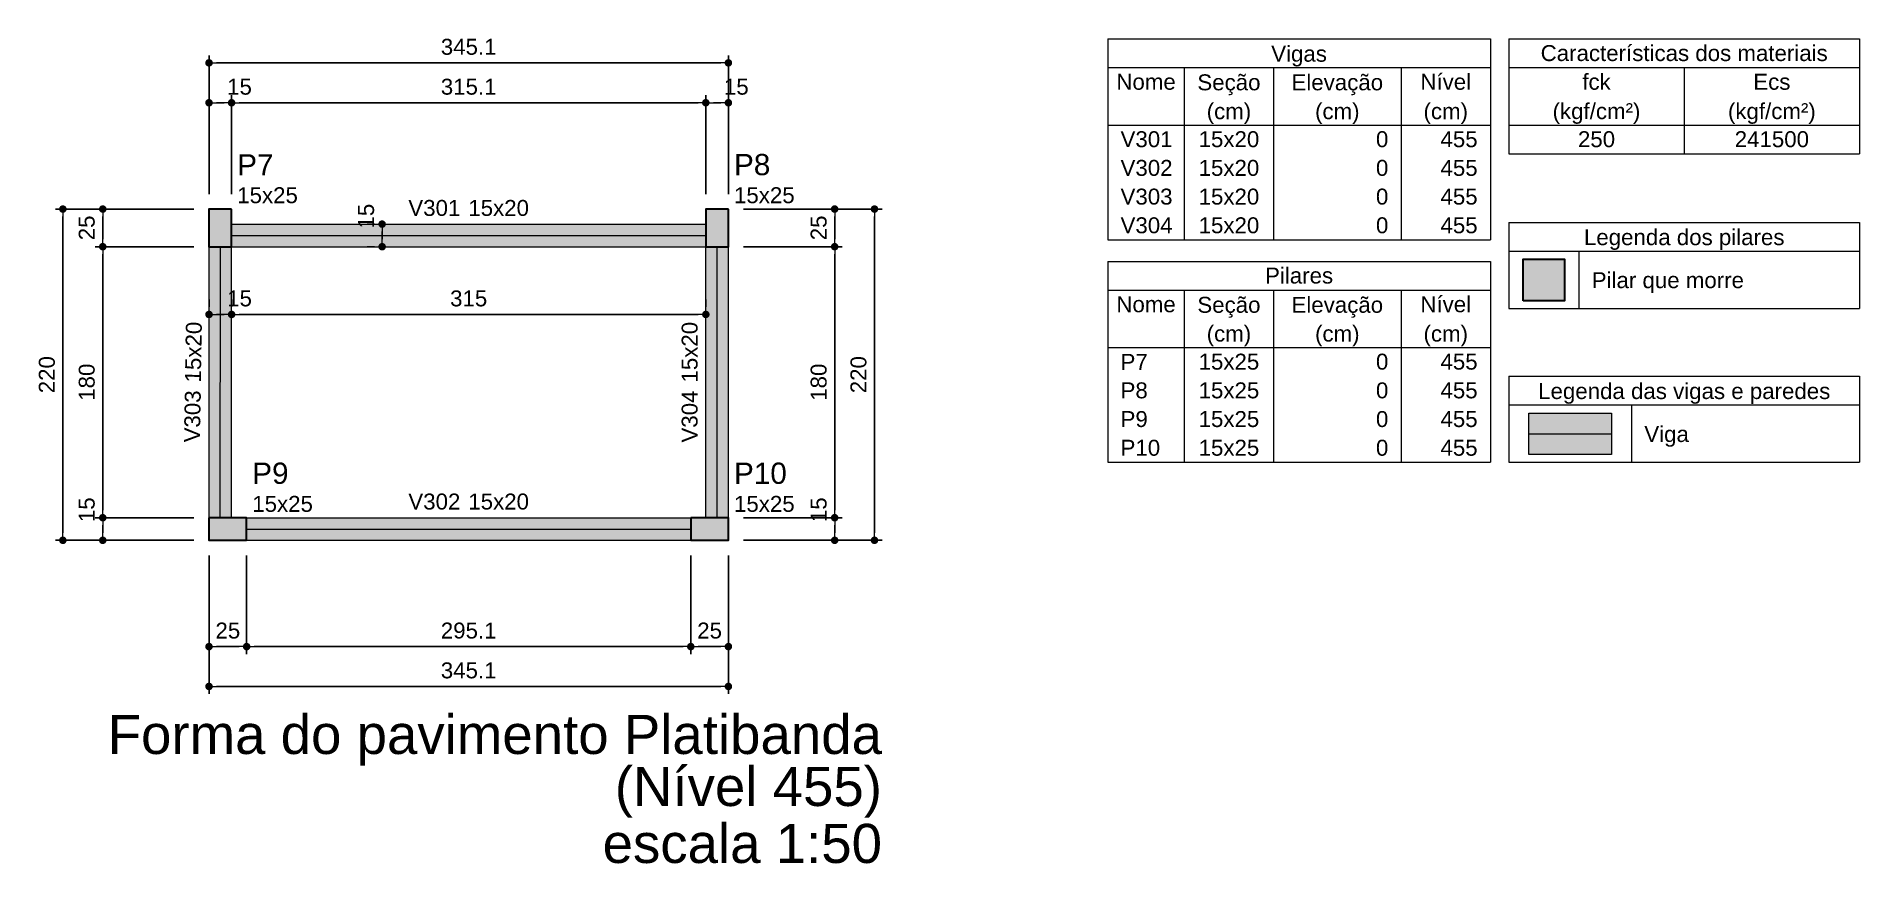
# Model space of a CAD drawing. Extents: x 5006 to 5323, y 875 to 3681.
# Drawn here: x 5207.24 to 5231.46, y 1382.58 to 1393.57 of the extents above; entities that cross this region are included whole.
import ezdxf

# ---------------------------------------------------------------- set-up
doc = ezdxf.new("R2010")
doc.units = 0
doc.header["$LTSCALE"] = 2
for name, color, linetype, lineweight in [('FO-Cotas', 5, 'Continuous', 5), ('FO-Eixos', 5, 'Continuous', 5), ('FO-Hachura pilar que morre', 106, 'Continuous', 5), ('FO-Hachura viga', 43, 'Continuous', 5), ('FO-Pilares', 4, 'Continuous', 30), ('FO-Textos das vigas', 7, 'Continuous', 5), ('FO-Textos dos pilares', 7, 'Continuous', 5), ('FO-Títulos', 1, 'Continuous', 20), ('FO-Vigas', 1, 'Continuous', 20)]:
    doc.layers.add(name, color=color, linetype=linetype, lineweight=lineweight)
doc.styles.add('ARIAL', font='arial.ttf')
doc.styles.get("Standard").update_dxf_attribs({"font": 'arial.ttf'})
doc.dimstyles.new('UM_50.000000', dxfattribs={"dimtxt": 0.18, "dimasz": 0.1, "dimexe": 0.1, "dimexo": 0.2, "dimgap": 0, "dimtad": 1, "dimtih": 1, "dimtoh": 1, "dimdec": 1, "dimlfac": 50, "dimzin": 0, "dimdsep": 46, "dimtxsty": 'Standard', "dimcen": 0.09, "dimdle": 0.1, "dimadec": 1, "dimazin": 2, "dimtfac": 1, "dimtdec": 4, "dimtofl": 0, "dimtmove": 0, "dimatfit": 3, "dimfxl": 1, "dimtolj": 1, "dimarcsym": 0})

msp = doc.modelspace()

# ---------------------------------------------------------------- texts
at = {"layer": 'FO-Textos das vigas', "linetype": 'Continuous', "char_height": 0.2118, "line_spacing_factor": 0.798, "style": 'ARIAL'}
for s, insert, width, attachment_point in [('Vigas', (5224.0135, 1393.1692), 1.485463, 8), ('Características dos materiais', (5229.1305, 1393.2389), 7.649848, 8), ('Nome', (5221.9803, 1392.8577), 1.580834, 8), ('Seção', (5223.0815, 1392.7882), 1.681984, 8), ('Elevação', (5224.5215, 1392.7882), 2.442056, 8), ('Nível', (5225.9622, 1392.8577), 1.352523, 8), ('fck', (5227.9656, 1392.8577), 0.760072, 8), ('Ecs', (5230.2954, 1392.8577), 0.991272, 8), ('(cm)', (5223.0815, 1392.4062), 1.184903, 8), ('(cm)', (5224.5215, 1392.4062), 1.184903, 8), ('(cm)', (5225.9625, 1392.4062), 1.184903, 8), ('(kgf/cm²)', (5227.9652, 1392.4069), 2.338016, 8), ('(kgf/cm²)', (5230.2952, 1392.4069), 2.338016, 8), ('V301', (5221.6414, 1392.0952), 1.384313, 7), ('15x20', (5223.0817, 1392.0952), 1.609734, 8), ('0', (5225.1997, 1392.0952), 0.329461, 9), ('455', (5226.3858, 1392.0952), 0.988382, 9), ('250', (5227.9656, 1392.0952), 0.988382, 8), ('241500', (5230.2954, 1392.0952), 1.976765, 8), ('V302', (5221.6414, 1391.714), 1.384313, 7), ('15x20', (5223.0817, 1391.714), 1.609734, 8), ('0', (5225.1997, 1391.714), 0.329461, 9), ('455', (5226.3858, 1391.714), 0.988382, 9), ('V303', (5221.6414, 1391.3327), 1.384313, 7), ('15x20', (5223.0817, 1391.3327), 1.609734, 8), ('0', (5225.1997, 1391.3327), 0.329461, 9), ('455', (5226.3858, 1391.3327), 0.988382, 9), ('V304', (5221.6414, 1390.9515), 1.384313, 7), ('15x20', (5223.0817, 1390.9515), 1.609734, 8), ('0', (5225.1997, 1390.9515), 0.329461, 9), ('455', (5226.3858, 1390.9515), 0.988382, 9), ('Legenda dos pilares', (5229.1308, 1390.7327), 3.243913, 8), ('Pilar que morre', (5227.9022, 1390.1617), 4.05179, 7), ('Legenda das vigas e paredes', (5229.1309, 1388.6886), 4.984138, 8), ('Viga', (5228.6008, 1388.1176), 1.187793, 7)]:
    msp.add_mtext(s, dxfattribs=dict(at, insert=insert, width=width, attachment_point=attachment_point))
at = {"layer": 'FO-Textos das vigas', "char_height": 0.2118, "line_spacing_factor": 0.798, "style": 'ARIAL'}
for s, insert, width, attachment_point in [('V301', (5212.8693, 1391.1821), 1.384313, 9), ('15x20', (5212.9752, 1391.1821), 1.609734, 7), ('V302', (5212.8693, 1387.2821), 1.384313, 9), ('15x20', (5212.9752, 1387.2821), 1.609734, 7)]:
    msp.add_mtext(s, dxfattribs=dict(at, insert=insert, width=width, attachment_point=attachment_point))
for s, insert, width, attachment_point, rotation in [('15x20', (5209.4242, 1388.9715), 1.609734, 7, 89), ('15x20', (5216.0246, 1388.9715), 1.609734, 7, 90), ('V303', (5209.4242, 1388.8656), 1.384313, 9, 89), ('V304', (5216.0246, 1388.8656), 1.384313, 9, 90)]:
    msp.add_mtext(s, dxfattribs=dict(at, insert=insert, width=width, attachment_point=attachment_point, rotation=rotation))
at = {"layer": 'FO-Textos dos pilares', "attachment_point": 7, "line_spacing_factor": 0.798, "style": 'ARIAL'}
for s, insert, char_height, width in [('P7', (5209.9045, 1391.7219), 0.2824, 0.972684), ('P8', (5216.5055, 1391.7219), 0.2824, 0.972684), ('15x25', (5209.9045, 1391.3512), 0.2118, 1.609734), ('15x25', (5216.5055, 1391.3512), 0.2118, 1.609734), ('P9', (5210.1045, 1387.6219), 0.2824, 0.972684), ('P10', (5216.5055, 1387.6219), 0.2824, 1.414461), ('15x25', (5210.1045, 1387.2512), 0.2118, 1.609734), ('15x25', (5216.5055, 1387.2512), 0.2118, 1.609734)]:
    msp.add_mtext(s, dxfattribs=dict(at, insert=insert, char_height=char_height, width=width))
at = {"layer": 'FO-Textos dos pilares', "linetype": 'Continuous', "char_height": 0.2118, "line_spacing_factor": 0.798, "style": 'ARIAL'}
for s, insert, width, attachment_point in [('Pilares', (5224.0136, 1390.2839), 1.814924, 8), ('Nome', (5221.9803, 1389.9027), 1.580834, 8), ('Seção', (5223.0815, 1389.8329), 1.681984, 8), ('Elevação', (5224.5215, 1389.8329), 2.442056, 8), ('Nível', (5225.9622, 1389.9027), 1.352523, 8), ('(cm)', (5223.0815, 1389.4519), 1.184903, 8), ('(cm)', (5224.5215, 1389.4519), 1.184903, 8), ('(cm)', (5225.9625, 1389.4519), 1.184903, 8), ('P7', (5221.6414, 1389.1402), 0.725392, 7), ('15x25', (5223.0817, 1389.1402), 1.609734, 8), ('0', (5225.1997, 1389.1402), 0.329461, 9), ('455', (5226.3858, 1389.1402), 0.988382, 9), ('P8', (5221.6414, 1388.759), 0.725392, 7), ('15x25', (5223.0817, 1388.759), 1.609734, 8), ('0', (5225.1997, 1388.759), 0.329461, 9), ('455', (5226.3858, 1388.759), 0.988382, 9), ('P9', (5221.6414, 1388.3777), 0.725392, 7), ('15x25', (5223.0817, 1388.3777), 1.609734, 8), ('0', (5225.1997, 1388.3777), 0.329461, 9), ('455', (5226.3858, 1388.3777), 0.988382, 9), ('P10', (5221.6414, 1387.9965), 1.054852, 7), ('15x25', (5223.0817, 1387.9965), 1.609734, 8), ('0', (5225.1997, 1387.9965), 0.329461, 9), ('455', (5226.3858, 1387.9965), 0.988382, 9)]:
    msp.add_mtext(s, dxfattribs=dict(at, insert=insert, width=width, attachment_point=attachment_point))
at = {"layer": 'FO-Títulos', "char_height": 0.519611, "width": 12.267855, "attachment_point": 9, "line_spacing_factor": 0.798, "style": 'ARIAL'}
for s, insert in [('Forma do pavimento Platibanda (Nível 455)', (5218.4715, 1383.1902)), ('escala 1:50', (5218.472, 1382.5826))]:
    msp.add_mtext(s, dxfattribs=dict(at, insert=insert))

# ---------------------------------------------------------------- blocks, each defined once
blk = doc.blocks.new('_DOT')
at = {"color": 0, "linetype": 'ByBlock'}
blk.add_line((-0.5, 0), (-1, 0), dxfattribs=at)
at = {"color": 0, "linetype": 'ByBlock', "const_width": 0.5}
blk.add_lwpolyline([(-0.25, 0, 1), (0.25, 0, 1)], format="xyb", close=True, dxfattribs=at)
blk = doc.blocks.new('*D879')
at = {"layer": 'Defpoints', "color": 0, "transparency": 16777216}
for p in [(5209.83, 1392.688), (5209.53, 1391.276), (5209.83, 1391.276)]:
    blk.add_point(p, dxfattribs=at)
at = {"layer": 'FO-Cotas', "color": 0, "lineweight": -2, "transparency": 16777216}
for p, q in [((5209.53, 1391.476), (5209.53, 1392.788)), ((5209.63, 1392.688), (5209.73, 1392.688)), ((5209.83, 1391.476), (5209.83, 1392.788))]:
    blk.add_line(p, q, dxfattribs=at)
at = {"layer": 'FO-Cotas', "color": 0, "lineweight": -2, "transparency": 16777216, "xscale": 0.1, "yscale": 0.1, "zscale": 0.1, "rotation": 180}
blk.add_blockref('_DOT', (5209.53, 1392.688), dxfattribs=at)
at = {"layer": 'FO-Cotas', "color": 0, "lineweight": -2, "transparency": 16777216, "xscale": 0.1, "yscale": 0.1, "zscale": 0.1}
blk.add_blockref('_DOT', (5209.83, 1392.688), dxfattribs=at)
at = {"layer": 'FO-Cotas', "transparency": 16777216, "insert": (5209.935, 1392.9), "char_height": 0.2118, "attachment_point": 5, "rotation": 0.0057, "style": 'ARIAL'}
blk.add_mtext('\\A1;15', dxfattribs=at)
blk = doc.blocks.new('*D880')
at = {"layer": 'Defpoints', "color": 0, "transparency": 16777216}
for p in [(5216.131, 1392.688), (5209.83, 1391.276), (5216.131, 1391.276)]:
    blk.add_point(p, dxfattribs=at)
at = {"layer": 'FO-Cotas', "color": 0, "lineweight": -2, "transparency": 16777216}
for p, q in [((5209.83, 1391.476), (5209.83, 1392.788)), ((5209.93, 1392.688), (5216.031, 1392.688)), ((5216.131, 1391.476), (5216.131, 1392.788))]:
    blk.add_line(p, q, dxfattribs=at)
at = {"layer": 'FO-Cotas', "color": 0, "lineweight": -2, "transparency": 16777216, "xscale": 0.1, "yscale": 0.1, "zscale": 0.1, "rotation": 180}
blk.add_blockref('_DOT', (5209.83, 1392.688), dxfattribs=at)
at = {"layer": 'FO-Cotas', "color": 0, "lineweight": -2, "transparency": 16777216, "xscale": 0.1, "yscale": 0.1, "zscale": 0.1}
blk.add_blockref('_DOT', (5216.131, 1392.688), dxfattribs=at)
at = {"layer": 'FO-Cotas', "transparency": 16777216, "insert": (5212.98, 1392.9), "char_height": 0.2118, "attachment_point": 5, "rotation": 0.0057, "style": 'ARIAL'}
blk.add_mtext('\\A1;315.1', dxfattribs=at)
blk = doc.blocks.new('*D881')
at = {"layer": 'Defpoints', "color": 0, "transparency": 16777216}
for p in [(5216.431, 1392.688), (5216.131, 1391.276), (5216.431, 1391.276)]:
    blk.add_point(p, dxfattribs=at)
at = {"layer": 'FO-Cotas', "color": 0, "lineweight": -2, "transparency": 16777216}
for p, q in [((5216.131, 1391.476), (5216.131, 1392.788)), ((5216.231, 1392.688), (5216.331, 1392.688)), ((5216.431, 1391.476), (5216.431, 1392.788))]:
    blk.add_line(p, q, dxfattribs=at)
at = {"layer": 'FO-Cotas', "color": 0, "lineweight": -2, "transparency": 16777216, "xscale": 0.1, "yscale": 0.1, "zscale": 0.1, "rotation": 180}
blk.add_blockref('_DOT', (5216.131, 1392.688), dxfattribs=at)
at = {"layer": 'FO-Cotas', "color": 0, "lineweight": -2, "transparency": 16777216, "xscale": 0.1, "yscale": 0.1, "zscale": 0.1}
blk.add_blockref('_DOT', (5216.431, 1392.688), dxfattribs=at)
at = {"layer": 'FO-Cotas', "transparency": 16777216, "insert": (5216.536, 1392.9), "char_height": 0.2118, "attachment_point": 5, "rotation": 0.0057, "style": 'ARIAL'}
blk.add_mtext('\\A1;15', dxfattribs=at)
blk = doc.blocks.new('*D882')
at = {"layer": 'Defpoints', "color": 0, "transparency": 16777216}
for p in [(5216.431, 1393.218), (5209.53, 1391.276), (5216.431, 1391.276)]:
    blk.add_point(p, dxfattribs=at)
at = {"layer": 'FO-Cotas', "color": 0, "lineweight": -2, "transparency": 16777216}
for p, q in [((5209.53, 1391.476), (5209.53, 1393.318)), ((5216.431, 1391.476), (5216.431, 1393.318)), ((5209.63, 1393.218), (5216.331, 1393.218))]:
    blk.add_line(p, q, dxfattribs=at)
at = {"layer": 'FO-Cotas', "color": 0, "lineweight": -2, "transparency": 16777216, "xscale": 0.1, "yscale": 0.1, "zscale": 0.1, "rotation": 180}
blk.add_blockref('_DOT', (5209.53, 1393.218), dxfattribs=at)
at = {"layer": 'FO-Cotas', "color": 0, "lineweight": -2, "transparency": 16777216, "xscale": 0.1, "yscale": 0.1, "zscale": 0.1}
blk.add_blockref('_DOT', (5216.431, 1393.218), dxfattribs=at)
at = {"layer": 'FO-Cotas', "transparency": 16777216, "insert": (5212.98, 1393.43), "char_height": 0.2118, "attachment_point": 5, "rotation": 0.0057, "style": 'ARIAL'}
blk.add_mtext('\\A1;345.1', dxfattribs=at)
blk = doc.blocks.new('*D883')
at = {"layer": 'Defpoints', "color": 0, "transparency": 16777216}
for p in [(5209.53, 1386.876), (5210.03, 1386.876), (5210.03, 1385.464)]:
    blk.add_point(p, dxfattribs=at)
at = {"layer": 'FO-Cotas', "color": 0, "lineweight": -2, "transparency": 16777216}
for p, q in [((5209.53, 1386.676), (5209.53, 1385.364)), ((5210.03, 1386.676), (5210.03, 1385.364)), ((5209.63, 1385.464), (5209.93, 1385.464))]:
    blk.add_line(p, q, dxfattribs=at)
at = {"layer": 'FO-Cotas', "color": 0, "lineweight": -2, "transparency": 16777216, "xscale": 0.1, "yscale": 0.1, "zscale": 0.1, "rotation": 180}
blk.add_blockref('_DOT', (5209.53, 1385.464), dxfattribs=at)
at = {"layer": 'FO-Cotas', "color": 0, "lineweight": -2, "transparency": 16777216, "xscale": 0.1, "yscale": 0.1, "zscale": 0.1}
blk.add_blockref('_DOT', (5210.03, 1385.464), dxfattribs=at)
at = {"layer": 'FO-Cotas', "transparency": 16777216, "insert": (5209.78, 1385.676), "char_height": 0.2118, "attachment_point": 5, "rotation": 0.0057, "style": 'ARIAL'}
blk.add_mtext('\\A1;25', dxfattribs=at)
blk = doc.blocks.new('*D884')
at = {"layer": 'Defpoints', "color": 0, "transparency": 16777216}
for p in [(5210.03, 1386.876), (5215.931, 1386.876), (5215.931, 1385.464)]:
    blk.add_point(p, dxfattribs=at)
at = {"layer": 'FO-Cotas', "color": 0, "lineweight": -2, "transparency": 16777216}
for p, q in [((5210.03, 1386.676), (5210.03, 1385.364)), ((5215.931, 1386.676), (5215.931, 1385.364)), ((5210.13, 1385.464), (5215.831, 1385.464))]:
    blk.add_line(p, q, dxfattribs=at)
at = {"layer": 'FO-Cotas', "color": 0, "lineweight": -2, "transparency": 16777216, "xscale": 0.1, "yscale": 0.1, "zscale": 0.1, "rotation": 180}
blk.add_blockref('_DOT', (5210.03, 1385.464), dxfattribs=at)
at = {"layer": 'FO-Cotas', "color": 0, "lineweight": -2, "transparency": 16777216, "xscale": 0.1, "yscale": 0.1, "zscale": 0.1}
blk.add_blockref('_DOT', (5215.931, 1385.464), dxfattribs=at)
at = {"layer": 'FO-Cotas', "transparency": 16777216, "insert": (5212.98, 1385.676), "char_height": 0.2118, "attachment_point": 5, "rotation": 0.0057, "style": 'ARIAL'}
blk.add_mtext('\\A1;295.1', dxfattribs=at)
blk = doc.blocks.new('*D885')
at = {"layer": 'Defpoints', "color": 0, "transparency": 16777216}
for p in [(5215.931, 1386.876), (5216.431, 1386.876), (5216.431, 1385.464)]:
    blk.add_point(p, dxfattribs=at)
at = {"layer": 'FO-Cotas', "color": 0, "lineweight": -2, "transparency": 16777216}
for p, q in [((5215.931, 1386.676), (5215.931, 1385.364)), ((5216.431, 1386.676), (5216.431, 1385.364)), ((5216.031, 1385.464), (5216.331, 1385.464))]:
    blk.add_line(p, q, dxfattribs=at)
at = {"layer": 'FO-Cotas', "color": 0, "lineweight": -2, "transparency": 16777216, "xscale": 0.1, "yscale": 0.1, "zscale": 0.1, "rotation": 180}
blk.add_blockref('_DOT', (5215.931, 1385.464), dxfattribs=at)
at = {"layer": 'FO-Cotas', "color": 0, "lineweight": -2, "transparency": 16777216, "xscale": 0.1, "yscale": 0.1, "zscale": 0.1}
blk.add_blockref('_DOT', (5216.431, 1385.464), dxfattribs=at)
at = {"layer": 'FO-Cotas', "transparency": 16777216, "insert": (5216.181, 1385.676), "char_height": 0.2118, "attachment_point": 5, "rotation": 0.0057, "style": 'ARIAL'}
blk.add_mtext('\\A1;25', dxfattribs=at)
blk = doc.blocks.new('*D886')
at = {"layer": 'Defpoints', "color": 0, "transparency": 16777216}
for p in [(5209.53, 1386.876), (5216.431, 1386.876), (5216.431, 1384.935)]:
    blk.add_point(p, dxfattribs=at)
at = {"layer": 'FO-Cotas', "color": 0, "lineweight": -2, "transparency": 16777216}
for p, q in [((5209.53, 1386.676), (5209.53, 1384.835)), ((5216.431, 1386.676), (5216.431, 1384.835)), ((5209.63, 1384.935), (5216.331, 1384.935))]:
    blk.add_line(p, q, dxfattribs=at)
at = {"layer": 'FO-Cotas', "color": 0, "lineweight": -2, "transparency": 16777216, "xscale": 0.1, "yscale": 0.1, "zscale": 0.1, "rotation": 180}
blk.add_blockref('_DOT', (5209.53, 1384.935), dxfattribs=at)
at = {"layer": 'FO-Cotas', "color": 0, "lineweight": -2, "transparency": 16777216, "xscale": 0.1, "yscale": 0.1, "zscale": 0.1}
blk.add_blockref('_DOT', (5216.431, 1384.935), dxfattribs=at)
at = {"layer": 'FO-Cotas', "transparency": 16777216, "insert": (5212.98, 1385.147), "char_height": 0.2118, "attachment_point": 5, "rotation": 0.0057, "style": 'ARIAL'}
blk.add_mtext('\\A1;345.1', dxfattribs=at)
blk = doc.blocks.new('*D887')
at = {"layer": 'Defpoints', "color": 0, "transparency": 16777216}
for p in [(5208.118, 1387.176), (5209.53, 1387.176), (5209.53, 1386.876)]:
    blk.add_point(p, dxfattribs=at)
at = {"layer": 'FO-Cotas', "color": 0, "lineweight": -2, "transparency": 16777216}
for p, q in [((5209.33, 1387.176), (5208.018, 1387.176)), ((5208.118, 1386.976), (5208.118, 1387.076)), ((5209.33, 1386.876), (5208.018, 1386.876))]:
    blk.add_line(p, q, dxfattribs=at)
at = {"layer": 'FO-Cotas', "color": 0, "lineweight": -2, "transparency": 16777216, "xscale": 0.1, "yscale": 0.1, "zscale": 0.1}
for p, rotation in [((5208.118, 1387.176), 90), ((5208.118, 1386.876), 270)]:
    blk.add_blockref('_DOT', p, dxfattribs=dict(at, rotation=rotation))
at = {"layer": 'FO-Cotas', "transparency": 16777216, "insert": (5207.906, 1387.282), "char_height": 0.2118, "attachment_point": 5, "rotation": 90, "style": 'ARIAL'}
blk.add_mtext('\\A1;15', dxfattribs=at)
blk = doc.blocks.new('*D888')
at = {"layer": 'Defpoints', "color": 0, "transparency": 16777216}
for p in [(5208.118, 1390.776), (5209.53, 1390.776), (5209.53, 1387.176)]:
    blk.add_point(p, dxfattribs=at)
at = {"layer": 'FO-Cotas', "color": 0, "lineweight": -2, "transparency": 16777216}
for p, q in [((5209.33, 1390.776), (5208.018, 1390.776)), ((5208.118, 1387.276), (5208.118, 1390.676)), ((5209.33, 1387.176), (5208.018, 1387.176))]:
    blk.add_line(p, q, dxfattribs=at)
at = {"layer": 'FO-Cotas', "color": 0, "lineweight": -2, "transparency": 16777216, "xscale": 0.1, "yscale": 0.1, "zscale": 0.1}
for p, rotation in [((5208.118, 1390.776), 90), ((5208.118, 1387.176), 270)]:
    blk.add_blockref('_DOT', p, dxfattribs=dict(at, rotation=rotation))
at = {"layer": 'FO-Cotas', "transparency": 16777216, "insert": (5207.906, 1388.976), "char_height": 0.2118, "attachment_point": 5, "rotation": 90, "style": 'ARIAL'}
blk.add_mtext('\\A1;180', dxfattribs=at)
blk = doc.blocks.new('*D889')
at = {"layer": 'Defpoints', "color": 0, "transparency": 16777216}
for p in [(5208.118, 1391.276), (5209.53, 1391.276), (5209.53, 1390.776)]:
    blk.add_point(p, dxfattribs=at)
at = {"layer": 'FO-Cotas', "color": 0, "lineweight": -2, "transparency": 16777216}
for p, q in [((5209.33, 1391.276), (5208.018, 1391.276)), ((5208.118, 1390.876), (5208.118, 1391.176)), ((5209.33, 1390.776), (5208.018, 1390.776))]:
    blk.add_line(p, q, dxfattribs=at)
at = {"layer": 'FO-Cotas', "color": 0, "lineweight": -2, "transparency": 16777216, "xscale": 0.1, "yscale": 0.1, "zscale": 0.1}
for p, rotation in [((5208.118, 1391.276), 90), ((5208.118, 1390.776), 270)]:
    blk.add_blockref('_DOT', p, dxfattribs=dict(at, rotation=rotation))
at = {"layer": 'FO-Cotas', "transparency": 16777216, "insert": (5207.906, 1391.026), "char_height": 0.2118, "attachment_point": 5, "rotation": 90, "style": 'ARIAL'}
blk.add_mtext('\\A1;25', dxfattribs=at)
blk = doc.blocks.new('*D890')
at = {"layer": 'Defpoints', "color": 0, "transparency": 16777216}
for p in [(5207.588, 1391.276), (5209.53, 1391.276), (5209.53, 1386.876)]:
    blk.add_point(p, dxfattribs=at)
at = {"layer": 'FO-Cotas', "color": 0, "lineweight": -2, "transparency": 16777216}
for p, q in [((5209.33, 1391.276), (5207.488, 1391.276)), ((5207.588, 1386.976), (5207.588, 1391.176)), ((5209.33, 1386.876), (5207.488, 1386.876))]:
    blk.add_line(p, q, dxfattribs=at)
at = {"layer": 'FO-Cotas', "color": 0, "lineweight": -2, "transparency": 16777216, "xscale": 0.1, "yscale": 0.1, "zscale": 0.1}
for p, rotation in [((5207.588, 1391.276), 90), ((5207.588, 1386.876), 270)]:
    blk.add_blockref('_DOT', p, dxfattribs=dict(at, rotation=rotation))
at = {"layer": 'FO-Cotas', "transparency": 16777216, "insert": (5207.376, 1389.076), "char_height": 0.2118, "attachment_point": 5, "rotation": 90, "style": 'ARIAL'}
blk.add_mtext('\\A1;220', dxfattribs=at)
blk = doc.blocks.new('*D891')
at = {"layer": 'Defpoints', "color": 0, "transparency": 16777216}
for p in [(5216.431, 1387.176), (5217.843, 1387.176), (5216.431, 1386.876)]:
    blk.add_point(p, dxfattribs=at)
at = {"layer": 'FO-Cotas', "color": 0, "lineweight": -2, "transparency": 16777216}
for p, q in [((5216.631, 1387.176), (5217.943, 1387.176)), ((5217.843, 1386.976), (5217.843, 1387.076)), ((5216.631, 1386.876), (5217.943, 1386.876))]:
    blk.add_line(p, q, dxfattribs=at)
at = {"layer": 'FO-Cotas', "color": 0, "lineweight": -2, "transparency": 16777216, "xscale": 0.1, "yscale": 0.1, "zscale": 0.1}
for p, rotation in [((5217.843, 1387.176), 90), ((5217.843, 1386.876), 270)]:
    blk.add_blockref('_DOT', p, dxfattribs=dict(at, rotation=rotation))
at = {"layer": 'FO-Cotas', "transparency": 16777216, "insert": (5217.631, 1387.282), "char_height": 0.2118, "attachment_point": 5, "rotation": 90, "style": 'ARIAL'}
blk.add_mtext('\\A1;15', dxfattribs=at)
blk = doc.blocks.new('*D892')
at = {"layer": 'Defpoints', "color": 0, "transparency": 16777216}
for p in [(5216.431, 1390.776), (5217.843, 1390.776), (5216.431, 1387.176)]:
    blk.add_point(p, dxfattribs=at)
at = {"layer": 'FO-Cotas', "color": 0, "lineweight": -2, "transparency": 16777216}
for p, q in [((5216.631, 1390.776), (5217.943, 1390.776)), ((5217.843, 1387.276), (5217.843, 1390.676)), ((5216.631, 1387.176), (5217.943, 1387.176))]:
    blk.add_line(p, q, dxfattribs=at)
at = {"layer": 'FO-Cotas', "color": 0, "lineweight": -2, "transparency": 16777216, "xscale": 0.1, "yscale": 0.1, "zscale": 0.1}
for p, rotation in [((5217.843, 1390.776), 90), ((5217.843, 1387.176), 270)]:
    blk.add_blockref('_DOT', p, dxfattribs=dict(at, rotation=rotation))
at = {"layer": 'FO-Cotas', "transparency": 16777216, "insert": (5217.631, 1388.976), "char_height": 0.2118, "attachment_point": 5, "rotation": 90, "style": 'ARIAL'}
blk.add_mtext('\\A1;180', dxfattribs=at)
blk = doc.blocks.new('*D893')
at = {"layer": 'Defpoints', "color": 0, "transparency": 16777216}
for p in [(5216.431, 1391.276), (5217.843, 1391.276), (5216.431, 1390.776)]:
    blk.add_point(p, dxfattribs=at)
at = {"layer": 'FO-Cotas', "color": 0, "lineweight": -2, "transparency": 16777216}
for p, q in [((5216.631, 1391.276), (5217.943, 1391.276)), ((5217.843, 1390.876), (5217.843, 1391.176)), ((5216.631, 1390.776), (5217.943, 1390.776))]:
    blk.add_line(p, q, dxfattribs=at)
at = {"layer": 'FO-Cotas', "color": 0, "lineweight": -2, "transparency": 16777216, "xscale": 0.1, "yscale": 0.1, "zscale": 0.1}
for p, rotation in [((5217.843, 1391.276), 90), ((5217.843, 1390.776), 270)]:
    blk.add_blockref('_DOT', p, dxfattribs=dict(at, rotation=rotation))
at = {"layer": 'FO-Cotas', "transparency": 16777216, "insert": (5217.631, 1391.026), "char_height": 0.2118, "attachment_point": 5, "rotation": 90, "style": 'ARIAL'}
blk.add_mtext('\\A1;25', dxfattribs=at)
blk = doc.blocks.new('*D894')
at = {"layer": 'Defpoints', "color": 0, "transparency": 16777216}
for p in [(5216.431, 1391.276), (5218.372, 1391.276), (5216.431, 1386.876)]:
    blk.add_point(p, dxfattribs=at)
at = {"layer": 'FO-Cotas', "color": 0, "lineweight": -2, "transparency": 16777216}
for p, q in [((5216.631, 1391.276), (5218.472, 1391.276)), ((5218.372, 1386.976), (5218.372, 1391.176)), ((5216.631, 1386.876), (5218.472, 1386.876))]:
    blk.add_line(p, q, dxfattribs=at)
at = {"layer": 'FO-Cotas', "color": 0, "lineweight": -2, "transparency": 16777216, "xscale": 0.1, "yscale": 0.1, "zscale": 0.1}
for p, rotation in [((5218.372, 1391.276), 90), ((5218.372, 1386.876), 270)]:
    blk.add_blockref('_DOT', p, dxfattribs=dict(at, rotation=rotation))
at = {"layer": 'FO-Cotas', "transparency": 16777216, "insert": (5218.16, 1389.076), "char_height": 0.2118, "attachment_point": 5, "rotation": 90, "style": 'ARIAL'}
blk.add_mtext('\\A1;220', dxfattribs=at)
blk = doc.blocks.new('*D895')
at = {"layer": 'Defpoints', "color": 0, "transparency": 16777216}
for p in [(5209.53, 1389.876), (5209.83, 1389.876), (5209.83, 1389.876)]:
    blk.add_point(p, dxfattribs=at)
at = {"layer": 'FO-Cotas', "color": 0, "lineweight": -2, "transparency": 16777216}
for p, q in [((5209.53, 1390.076), (5209.53, 1389.976)), ((5209.83, 1390.076), (5209.83, 1389.976)), ((5209.63, 1389.876), (5209.73, 1389.876))]:
    blk.add_line(p, q, dxfattribs=at)
at = {"layer": 'FO-Cotas', "color": 0, "lineweight": -2, "transparency": 16777216, "xscale": 0.1, "yscale": 0.1, "zscale": 0.1, "rotation": 180}
blk.add_blockref('_DOT', (5209.53, 1389.876), dxfattribs=at)
at = {"layer": 'FO-Cotas', "color": 0, "lineweight": -2, "transparency": 16777216, "xscale": 0.1, "yscale": 0.1, "zscale": 0.1}
blk.add_blockref('_DOT', (5209.83, 1389.876), dxfattribs=at)
at = {"layer": 'FO-Cotas', "transparency": 16777216, "insert": (5209.936, 1390.088), "char_height": 0.2118, "attachment_point": 5, "rotation": 0.0057, "style": 'ARIAL'}
blk.add_mtext('\\A1;15', dxfattribs=at)
blk = doc.blocks.new('*D896')
at = {"layer": 'Defpoints', "color": 0, "transparency": 16777216}
for p in [(5209.83, 1389.876), (5216.131, 1389.876), (5216.131, 1389.876)]:
    blk.add_point(p, dxfattribs=at)
at = {"layer": 'FO-Cotas', "color": 0, "lineweight": -2, "transparency": 16777216}
for p, q in [((5209.83, 1390.076), (5209.83, 1389.976)), ((5216.131, 1390.076), (5216.131, 1389.976)), ((5209.93, 1389.876), (5216.031, 1389.876))]:
    blk.add_line(p, q, dxfattribs=at)
at = {"layer": 'FO-Cotas', "color": 0, "lineweight": -2, "transparency": 16777216, "xscale": 0.1, "yscale": 0.1, "zscale": 0.1, "rotation": 180}
blk.add_blockref('_DOT', (5209.83, 1389.876), dxfattribs=at)
at = {"layer": 'FO-Cotas', "color": 0, "lineweight": -2, "transparency": 16777216, "xscale": 0.1, "yscale": 0.1, "zscale": 0.1}
blk.add_blockref('_DOT', (5216.131, 1389.876), dxfattribs=at)
at = {"layer": 'FO-Cotas', "transparency": 16777216, "insert": (5212.98, 1390.088), "char_height": 0.2118, "attachment_point": 5, "rotation": 0.0057, "style": 'ARIAL'}
blk.add_mtext('\\A1;315', dxfattribs=at)
blk = doc.blocks.new('*D897')
at = {"layer": 'Defpoints', "color": 0, "transparency": 16777216}
for p in [(5211.83, 1391.076), (5211.83, 1391.076), (5211.83, 1390.776)]:
    blk.add_point(p, dxfattribs=at)
at = {"layer": 'FO-Cotas', "color": 0, "lineweight": -2, "transparency": 16777216}
for p, q in [((5211.63, 1391.076), (5211.73, 1391.076)), ((5211.83, 1390.876), (5211.83, 1390.976)), ((5211.63, 1390.776), (5211.73, 1390.776))]:
    blk.add_line(p, q, dxfattribs=at)
at = {"layer": 'FO-Cotas', "color": 0, "lineweight": -2, "transparency": 16777216, "xscale": 0.1, "yscale": 0.1, "zscale": 0.1}
for p, rotation in [((5211.83, 1391.076), 90), ((5211.83, 1390.776), 270)]:
    blk.add_blockref('_DOT', p, dxfattribs=dict(at, rotation=rotation))
at = {"layer": 'FO-Cotas', "transparency": 16777216, "insert": (5211.618, 1391.182), "char_height": 0.2118, "attachment_point": 5, "rotation": 90, "style": 'ARIAL'}
blk.add_mtext('\\A1;15', dxfattribs=at)

# ---------------------------------------------------------------- dimensions: what is measured, and where the dimension line sits
at = {"layer": 'FO-Cotas'}
for base, p1, p2, picture, middle, turn in [((5216.4305073503, 1393.2177460616), (5209.5295073503, 1391.2762460763), (5216.4305073503, 1391.2762460763), '*D882', (5212.9800073503, 1393.4295460557), 0.005729578), ((5209.8295, 1392.6882), (5209.5295, 1391.2762), (5209.8295, 1391.2762), '*D879', (5209.9354, 1392.9), 0.00573), ((5216.1305073503, 1392.6882460763), (5209.8295073503, 1391.2762460763), (5216.1305073503, 1391.2762460763), '*D880', (5212.9800073503, 1392.9000460704), 0.005729578), ((5216.4305, 1392.6882), (5216.1305, 1391.2762), (5216.4305, 1391.2762), '*D881', (5216.5364, 1392.9), 0.00573), ((5209.8302, 1389.8762), (5209.5302, 1389.8762), (5209.8302, 1389.8762), '*D895', (5209.9361, 1390.088), 0.00573), ((5216.1305, 1389.8762), (5209.8302, 1389.8762), (5216.1305, 1389.8762), '*D896', (5212.9804, 1390.088), 0.00573), ((5210.0295, 1385.4642), (5209.5295, 1386.8762), (5210.0295, 1386.8762), '*D883', (5209.7795, 1385.676), 0.00573), ((5216.4305073503, 1384.9347460911), (5209.5295073503, 1386.8762460763), (5216.4305073503, 1386.8762460763), '*D886', (5212.9800073503, 1385.1465460852), 0.005729578), ((5215.9305073503, 1385.4642460763), (5210.0295073503, 1386.8762460763), (5215.9305073503, 1386.8762460763), '*D884', (5212.9800073503, 1385.6760460704), 0.005729578), ((5216.4305, 1385.4642), (5215.9305, 1386.8762), (5216.4305, 1386.8762), '*D885', (5216.1805, 1385.676), 0.00573)]:
    dim = msp.add_linear_dim(base=base, p1=p1, p2=p2, dimstyle='UM_50.000000', override={"dimtxt": 0.2118, "dimasz": 0.1, "dimexe": 0.1, "dimexo": 0.2, "dimtad": 1, "dimtih": 0, "dimtoh": 0, "dimdec": 1, "dimlfac": 50, "dimzin": 8, "dimtxsty": 'ARIAL', "dimblk": 'DOT', "dimblk1": 'DOT', "dimblk2": 'DOT', "dimsah": 1, "dimdle": 0.1, "dimse1": 0, "dimse2": 0, "dimclrt": 256, "dimadec": 1, "dimazin": 3, "dimtmove": 2, "dimldrblk": 'DOT'}, dxfattribs=at)
    dim.commit()
    dim.dimension.update_dxf_attribs({"geometry": picture, "text_midpoint": middle, "dimtype": 160, "text_rotation": turn})
for base, p1, p2, picture, middle in [((5207.588, 1391.2762), (5209.5295, 1386.8762), (5209.5295, 1391.2762), '*D890', (5207.3762, 1389.0762)), ((5208.1175, 1391.2762), (5209.5295, 1390.7762), (5209.5295, 1391.2762), '*D889', (5207.9057, 1391.0262)), ((5211.8295, 1391.0762), (5211.8295, 1390.7762), (5211.8295, 1391.0762), '*D897', (5211.6177, 1391.1821)), ((5217.8425, 1391.2762), (5216.4305, 1390.7762), (5216.4305, 1391.2762), '*D893', (5217.6307, 1391.0262)), ((5218.372, 1391.2762), (5216.4305, 1386.8762), (5216.4305, 1391.2762), '*D894', (5218.1602, 1389.0762)), ((5208.1175, 1390.7762), (5209.5295, 1387.1762), (5209.5295, 1390.7762), '*D888', (5207.9057, 1388.9762)), ((5217.8425, 1390.7762), (5216.4305, 1387.1762), (5216.4305, 1390.7762), '*D892', (5217.6307, 1388.9762)), ((5208.1175, 1387.1762), (5209.5295, 1386.8762), (5209.5295, 1387.1762), '*D887', (5207.9057, 1387.2821)), ((5217.8425, 1387.1762), (5216.4305, 1386.8762), (5216.4305, 1387.1762), '*D891', (5217.6307, 1387.2821))]:
    dim = msp.add_linear_dim(base=base, p1=p1, p2=p2, angle=90, dimstyle='UM_50.000000', override={"dimtxt": 0.2118, "dimasz": 0.1, "dimexe": 0.1, "dimexo": 0.2, "dimtad": 1, "dimtih": 0, "dimtoh": 0, "dimdec": 1, "dimlfac": 50, "dimzin": 8, "dimtxsty": 'ARIAL', "dimblk": 'DOT', "dimblk1": 'DOT', "dimblk2": 'DOT', "dimsah": 1, "dimdle": 0.1, "dimse1": 0, "dimse2": 0, "dimclrt": 256, "dimadec": 1, "dimazin": 3, "dimtmove": 2, "dimldrblk": 'DOT'}, dxfattribs=at)
    dim.commit()
    dim.dimension.update_dxf_attribs({"geometry": picture, "text_midpoint": middle, "dimtype": 160, "text_rotation": 90})

# ---------------------------------------------------------------- hatches: boundary and pattern name
at = {"layer": 'FO-Hachura pilar que morre', "linetype": 'Continuous'}
for points in [[(5209.8295, 1391.2762), (5209.6795, 1391.2762), (5209.5295, 1391.2762), (5209.5295, 1391.0262), (5209.5295, 1390.7762), (5209.6795, 1390.7762), (5209.8295, 1390.7762), (5209.8295, 1391.0262)], [(5216.4305, 1391.2762), (5216.2805, 1391.2762), (5216.1305, 1391.2762), (5216.1305, 1391.0262), (5216.1305, 1390.7762), (5216.2805, 1390.7762), (5216.4305, 1390.7762), (5216.4305, 1391.0262)], [(5226.9913, 1390.0585), (5226.9913, 1390.6092), (5227.542, 1390.6092), (5227.542, 1390.0585), (5226.9913, 1390.0585)], [(5209.5295, 1387.1762), (5209.5295, 1387.0262), (5209.5295, 1386.8762), (5209.7795, 1386.8762), (5210.0295, 1386.8762), (5210.0295, 1387.0262), (5210.0295, 1387.1762), (5209.7795, 1387.1762)], [(5215.9305, 1387.1762), (5215.9305, 1387.0262), (5215.9305, 1386.8762), (5216.1805, 1386.8762), (5216.4305, 1386.8762), (5216.4305, 1387.0262), (5216.4305, 1387.1762), (5216.1805, 1387.1762)]]:
    msp.add_hatch(color=256, dxfattribs=at).paths.add_polyline_path(points)
at = {"layer": 'FO-Hachura viga', "linetype": 'Continuous'}
for points in [[(5216.1303, 1391.0762), (5216.1303, 1391.0762), (5209.8295, 1391.0762), (5209.8295, 1390.7762), (5216.1303, 1390.7762), (5216.1303, 1391.0762)], [(5209.8303, 1390.776), (5209.8303, 1390.776), (5209.5303, 1390.7762), (5209.5301, 1387.1762), (5209.8301, 1387.1762), (5209.8303, 1390.776)], [(5216.4303, 1390.7762), (5216.4303, 1390.7762), (5216.1303, 1390.7762), (5216.1303, 1387.1762), (5216.4303, 1387.1762), (5216.4303, 1390.7762)], [(5227.0654, 1388.0144), (5227.0654, 1388.5651), (5228.1668, 1388.5651), (5228.1668, 1388.0144), (5227.0654, 1388.0144)], [(5215.9303, 1387.1762), (5215.9303, 1387.1762), (5210.0295, 1387.1762), (5210.0295, 1386.8762), (5215.9303, 1386.8762), (5215.9303, 1387.1762)]]:
    msp.add_hatch(color=256, dxfattribs=at).paths.add_polyline_path(points)

# ---------------------------------------------------------------- linework, layer by layer
msp.add_circle((5212.9262, 1383.0868), 78.188)
at = {"layer": 'FO-Eixos'}
for p, q in [((5209.8295, 1390.9262), (5216.1305, 1390.9262)), ((5209.6795, 1387.1762), (5209.6805, 1390.7762)), ((5216.2805, 1387.1762), (5216.2805, 1390.7762)), ((5227.0654, 1388.2897), (5228.1668, 1388.2897)), ((5210.0295, 1387.0262), (5215.9305, 1387.0262))]:
    msp.add_line(p, q, dxfattribs=at)
at = {"layer": 'FO-Pilares'}
for points in [[(5209.8295, 1391.2762), (5209.6795, 1391.2762), (5209.5295, 1391.2762), (5209.5295, 1391.0262), (5209.5295, 1390.7762), (5209.6795, 1390.7762), (5209.8295, 1390.7762), (5209.8295, 1391.0262), (5209.8295, 1391.2762)], [(5216.4305, 1391.2762), (5216.2805, 1391.2762), (5216.1305, 1391.2762), (5216.1305, 1391.0262), (5216.1305, 1390.7762), (5216.2805, 1390.7762), (5216.4305, 1390.7762), (5216.4305, 1391.0262), (5216.4305, 1391.2762)], [(5226.9913, 1390.0585), (5226.9913, 1390.6092), (5227.542, 1390.6092), (5227.542, 1390.0585), (5226.9913, 1390.0585)], [(5209.5295, 1387.1762), (5209.5295, 1387.0262), (5209.5295, 1386.8762), (5209.7795, 1386.8762), (5210.0295, 1386.8762), (5210.0295, 1387.0262), (5210.0295, 1387.1762), (5209.7795, 1387.1762), (5209.5295, 1387.1762)], [(5215.9305, 1387.1762), (5215.9305, 1387.0262), (5215.9305, 1386.8762), (5216.1805, 1386.8762), (5216.4305, 1386.8762), (5216.4305, 1387.0262), (5216.4305, 1387.1762), (5216.1805, 1387.1762), (5215.9305, 1387.1762)]]:
    msp.add_lwpolyline(points, close=True, dxfattribs=at)
at = {"layer": 'FO-Textos das vigas'}
for p, q in [((5221.472, 1393.5354), (5226.5552, 1393.5354)), ((5221.472, 1393.5354), (5221.472, 1390.8668)), ((5226.5552, 1393.5354), (5226.5552, 1390.8668)), ((5226.8007, 1393.5354), (5231.4603, 1393.5354)), ((5226.8007, 1393.5354), (5226.8007, 1393.1542)), ((5231.4603, 1393.5354), (5231.4603, 1393.1542)), ((5221.472, 1393.1542), (5226.5552, 1393.1542)), ((5222.4886, 1393.1542), (5222.4886, 1390.8668)), ((5223.6747, 1393.1542), (5223.6747, 1390.8668)), ((5225.3691, 1393.1542), (5225.3691, 1390.8668)), ((5226.8007, 1393.1542), (5231.4603, 1393.1542)), ((5226.8007, 1393.1542), (5226.8007, 1392.0105)), ((5229.1305, 1393.1542), (5229.1305, 1392.0105)), ((5231.4603, 1393.1542), (5231.4603, 1392.0105)), ((5221.472, 1392.3917), (5226.5552, 1392.3917)), ((5226.8007, 1392.3917), (5231.4603, 1392.3917)), ((5226.8007, 1392.0105), (5231.4603, 1392.0105)), ((5226.8007, 1391.0996), (5231.4603, 1391.0996)), ((5226.8007, 1391.0996), (5226.8007, 1389.9558)), ((5231.4603, 1391.0996), (5231.4603, 1389.9558)), ((5221.472, 1390.8668), (5226.5552, 1390.8668)), ((5226.8007, 1390.7183), (5231.4603, 1390.7183)), ((5227.7326, 1390.7183), (5227.7326, 1389.9558)), ((5226.8007, 1389.9558), (5231.4603, 1389.9558)), ((5226.8007, 1389.0555), (5231.4603, 1389.0555)), ((5226.8007, 1389.0555), (5226.8007, 1387.9118)), ((5231.4603, 1389.0555), (5231.4603, 1387.9118)), ((5226.8007, 1388.6742), (5231.4603, 1388.6742)), ((5228.4315, 1388.6742), (5228.4315, 1387.9118)), ((5226.8007, 1387.9118), (5231.4603, 1387.9118))]:
    msp.add_line(p, q, dxfattribs=at)
at = {"layer": 'FO-Textos dos pilares'}
for p, q in [((5221.472, 1390.5804), (5226.5552, 1390.5804)), ((5221.472, 1390.5804), (5221.472, 1387.9118)), ((5226.5552, 1390.5804), (5226.5552, 1387.9118)), ((5221.472, 1390.1992), (5226.5552, 1390.1992)), ((5222.4886, 1390.1992), (5222.4886, 1387.9118)), ((5223.6747, 1390.1992), (5223.6747, 1387.9118)), ((5225.3691, 1390.1992), (5225.3691, 1387.9118)), ((5221.472, 1389.4367), (5226.5552, 1389.4367)), ((5221.472, 1387.9118), (5226.5552, 1387.9118))]:
    msp.add_line(p, q, dxfattribs=at)
at = {"layer": 'FO-Vigas'}
for p, q in [((5209.8295, 1391.0762), (5216.1305, 1391.0762)), ((5209.53, 1387.1762), (5209.5303, 1390.7762)), ((5209.8295, 1390.7762), (5216.1305, 1390.7762)), ((5209.83, 1387.1762), (5209.8303, 1390.7762)), ((5216.1305, 1387.1762), (5216.1305, 1390.7762)), ((5216.4305, 1387.1762), (5216.4305, 1390.7762)), ((5210.0295, 1387.1762), (5215.9305, 1387.1762)), ((5210.0295, 1386.8762), (5215.9305, 1386.8762))]:
    msp.add_line(p, q, dxfattribs=at)
msp.add_lwpolyline([(5227.0654, 1388.0144), (5227.0654, 1388.5651), (5228.1668, 1388.5651), (5228.1668, 1388.0144), (5227.0654, 1388.0144)], close=True, dxfattribs=at)

msp.set_redraw_order([(e.dxf.handle, doc.entitydb.next_handle()) for e in msp.query("TEXT MTEXT ATTDEF DIMENSION ARC_DIMENSION")])  # texts and dimensions are drawn at this point

doc.saveas('drawing.dxf')
